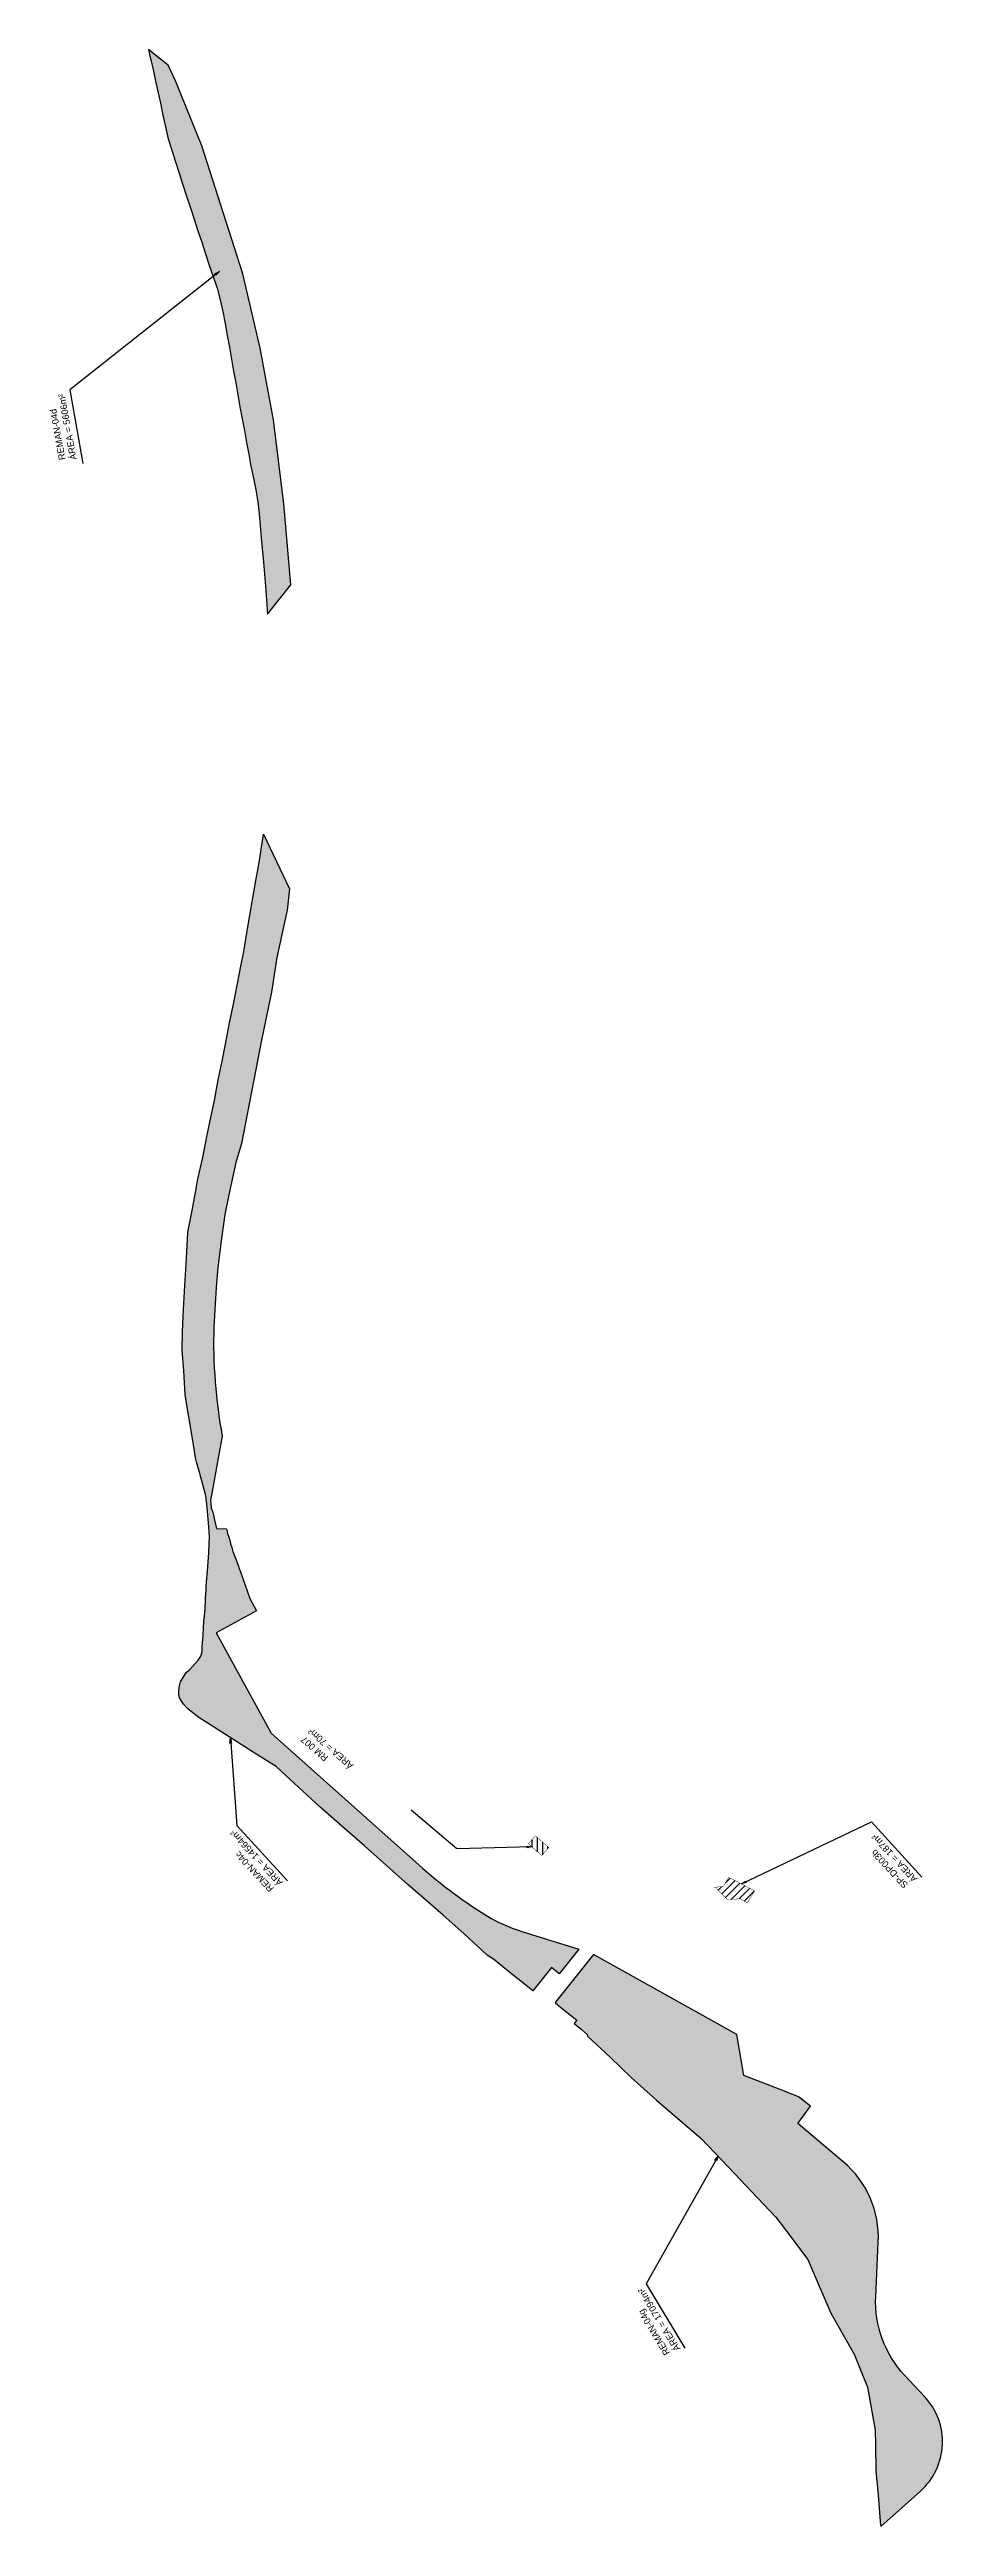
# Model space of a CAD drawing. Header units: metres. Extents: x 287051 to 328239, y 7396995 to 7466021.
# Drawn here: x 321431 to 321971, y 7404511 to 7406009 of the extents above; entities that cross this region are included whole.
import ezdxf

# ---------------------------------------------------------------- set-up
doc = ezdxf.new("R2010")
doc.units = ezdxf.units.M
doc.header["$LTSCALE"] = 10
doc.layers.add('_ÁREA REMANESCENTE', color=7, linetype='Continuous', lineweight=25, true_color=0xdb00db)
for name, color, linetype in [('DESAPROPRIAÇÃO', 160, 'Continuous'), ('DESOCUPAÇÃO', 50, 'Continuous'), ('U-HZ-TEXTO-DESAP', 2, 'Continuous')]:
    doc.layers.add(name, color=color, linetype=linetype)
doc.styles.add('ARIAL', font='arial.ttf')
doc.styles.add('DIM', font='arial.ttf', dxfattribs={"width": 0.8})
doc.dimstyles.new('U-1_2000', dxfattribs={"dimscale": 2, "dimtxt": 1.5, "dimasz": 0.75, "dimexe": 0.75, "dimexo": 0.75, "dimgap": 0.25, "dimtad": 1, "dimzin": 4, "dimtxsty": 'DIM', "dimblk": 'ARCHTICK', "dimcen": 0.7, "dimdle": 0.75, "dimclrd": 256, "dimclre": 256, "dimclrt": 256, "dimaunit": 1, "dimadec": 3, "dimazin": 2, "dimtfac": 1, "dimtofl": 0, "dimtmove": 0, "dimatfit": 3, "dimldrblk": 'CLOSEDBLANK', "dimfxl": 0, "dimtolj": 1, "dimtzin": 0, "dimlwd": -1, "dimlwe": -1, "dimarcsym": 0})

msp = doc.modelspace()

# ---------------------------------------------------------------- texts
at = {"layer": 'U-HZ-TEXTO-DESAP', "color": 2, "linetype": 'Continuous', "lineweight": -3, "style": 'ARIAL'}
for s, insert, char_height, width, attachment_point, rotation in [('{\\C256;           REMAN-04d\\P^IÁREA = 5606m²}', (321449.9229394864, 7405745.476241146), 4, 93.83586981770976, 7, 100.37673435656963), ('{\\C256;\\PRM 007\\PÁREA = 70m²}', (321589.2370801814, 7404994.032690407), 3.999999999999991, 113.0899600265048, 9, 138.85944835735685), ('{\\C256;           REMAN-04c\\P^IÁREA = 14564m²}', (321583.0725358165, 7404888.796558095), 4, 93.83586981770978, 7, 132.84093343854477), ('{\\C256;           SP-DP003b\\P^IÁREA = 187m²}', (321967.1322818554, 7404890.997094614), 4, 93.83586981770978, 7, 132.84093343854477), ('{\\C256;           REMAN-04g\\P^IÁREA = 17094m²}', (321820.905028538, 7404604.599133503), 4, 93.83586981770978, 7, 121.3128732030001)]:
    msp.add_mtext(s, dxfattribs=dict(at, insert=insert, char_height=char_height, width=width, attachment_point=attachment_point, rotation=rotation))

# ---------------------------------------------------------------- blocks, each defined once
blk = doc.blocks.new('_ArchTick')
at = {"color": 0, "linetype": 'ByBlock', "const_width": 0.15}
blk.add_lwpolyline([(-0.5, -0.5), (0.5, 0.5)], dxfattribs=at)

# ---------------------------------------------------------------- hatches: boundary and pattern name
at = {"layer": '_ÁREA REMANESCENTE'}
h = msp.add_hatch(dxfattribs=at)
h.set_pattern_fill('ANGLE', color=256, scale=0.5)
h.set_pattern_definition([(0, (0, 0), (0, 3.4925), [2.54, -0.9525]), (90, (0, 0), (-3.4925, 2.138539473011066e-16), [2.54, -0.9525])])
h.paths.add_polyline_path([(321558.0689818778, 7405828.279547134), (321547.6417575927, 7405873.395674791), (321539.2149703819, 7405899.108920478), (321522.6724870707, 7405950.682105641), (321506.7077983719, 7405990.151672794), (321502.2871994443, 7405999.439353313), (321494.9385186755, 7406005.457633178), (321490.3715749472, 7406008.988852365), (321491.3193194381, 7406005.041068065), (321492.9675019676, 7405997.916110383), (321494.522329264, 7405990.768820861), (321497.6091781437, 7405976.469033888), (321499.2022432719, 7405969.330553711), (321500.7795248633, 7405962.186567239), (321502.435995776, 7405955.062441064), (321504.5031524376, 7405948.047147417), (321506.7501301158, 7405941.08216149), (321508.9950780564, 7405934.120113213), (321511.2458806199, 7405927.161772068), (321513.5178033524, 7405920.20980061), (321515.8102909664, 7405913.26335613), (321518.1062156865, 7405906.317924108), (321520.3876735789, 7405899.368818347), (321522.6496440124, 7405892.414802389), (321524.9272011127, 7405885.465375906), (321527.2631964319, 7405878.532121117), (321529.6890545931, 7405871.623466451), (321532.0248791464, 7405864.689516415), (321533.9221295757, 7405857.633998483), (321535.3967528304, 7405850.464801605), (321536.7721771229, 7405843.276805865), (321538.1260538917, 7405836.090080275), (321539.4462182021, 7405828.89748848), (321540.7297189982, 7405821.696320811), (321541.9857360183, 7405814.489669417), (321543.2297018408, 7405807.281412612), (321544.4905941503, 7405800.076417006), (321545.7983793609, 7405792.879528919), (321547.149606073, 7405785.690307566), (321548.5018795894, 7405778.502150842), (321549.8210322406, 7405771.309615602), (321551.132227029, 7405764.115833593), (321552.4815877231, 7405756.926965966), (321553.9152620936, 7405749.749177339), (321555.4214525221, 7405742.580899571), (321556.7288199268, 7405735.385928954), (321557.536417768, 7405728.124088903), (321558.0454565337, 7405720.82196094), (321558.6397790488, 7405713.530380421), (321559.9857895137, 7405698.964950355), (321561.2587433414, 7405684.390665569), (321562.5064098399, 7405667.354261139), (321576.6017231631, 7405685.240248832), (321572.2823321299, 7405734.253648384), (321566.1809697811, 7405784.939413844)])
h = msp.add_hatch(dxfattribs=at)
h.set_pattern_fill('ANGLE', color=256, scale=0.5)
h.set_pattern_definition([(0, (1500, 0), (0, 3.4925), [2.54, -0.9525]), (90, (1500, 0), (-3.4925, 2.138539473011066e-16), [2.54, -0.9525])])
edge = h.paths.add_edge_path()
edge.add_line((321557.5068773041, 7405517.246955559), (321560.0863490967, 7405534.28505664))
edge.add_line((321560.0863490967, 7405534.28505664), (321575.8729603802, 7405501.368452014))
edge.add_line((321575.8729603802, 7405501.368452014), (321574.3263665049, 7405488.401285608))
edge.add_line((321574.3263665049, 7405488.401285608), (321569.7924173959, 7405467.109606245))
edge.add_line((321569.7924173959, 7405467.109606245), (321568.2189852463, 7405459.777710829))
edge.add_line((321568.2189852463, 7405459.777710829), (321564.8818271981, 7405438.811601159))
edge.add_line((321564.8818271981, 7405438.811601159), (321559.04205053, 7405410.810144444))
edge.add_line((321559.04205053, 7405410.810144444), (321546.8224078047, 7405347.185463239))
edge.add_line((321546.8224078047, 7405347.185463239), (321543.3064620954, 7405335.783184716))
edge.add_line((321543.3064620954, 7405335.783184716), (321539.2274094905, 7405317.079091492))
edge.add_line((321539.2274094905, 7405317.079091492), (321536.5669263523, 7405304.199239361))
edge.add_line((321536.5669263523, 7405304.199239361), (321534.6539188767, 7405289.826964363))
edge.add_line((321534.6539188767, 7405289.826964363), (321532.4729609382, 7405272.462403037))
edge.add_line((321532.4729609382, 7405272.462403037), (321531.372866791, 7405260.107627665))
edge.add_line((321531.372866791, 7405260.107627665), (321530.7862704779, 7405250.029417156))
edge.add_line((321530.7862704779, 7405250.029417156), (321529.9921127551, 7405236.385129713))
edge.add_line((321529.9921127551, 7405236.385129713), (321529.9917646723, 7405236.379149362))
edge.add_arc((321845.7661810341, 7405227.472523624), 315.9000000168367, 178.3843630935346, 190.459785487299)
edge.add_line((321535.1156265094, 7405170.122345035), (321528.0283437478, 7405131.22604298))
edge.add_line((321528.0283437478, 7405131.22604298), (321528.1358057405, 7405129.603760275))
edge.add_line((321528.1358057405, 7405129.603760275), (321528.4395673374, 7405126.624753039))
edge.add_line((321528.4395673374, 7405126.624753039), (321529.3417035369, 7405124.201427752))
edge.add_line((321529.3417035369, 7405124.201427752), (321529.7834599612, 7405122.485503933))
edge.add_line((321529.7834599612, 7405122.485503933), (321530.1789250457, 7405120.296122675))
edge.add_line((321530.1789250457, 7405120.296122675), (321531.6596888743, 7405114.380078842))
edge.add_line((321531.6596888743, 7405114.380078842), (321537.5676221079, 7405114.088310899))
edge.add_line((321537.5676221079, 7405114.088310899), (321537.8210563921, 7405113.353893818))
edge.add_line((321537.8210563921, 7405113.353893818), (321538.3663001241, 7405111.343949875))
edge.add_line((321538.3663001241, 7405111.343949875), (321539.0122545001, 7405109.150295279))
edge.add_line((321539.0122545001, 7405109.150295279), (321539.6274331043, 7405107.172528963))
edge.add_line((321539.6274331043, 7405107.172528963), (321540.1369886301, 7405105.06410653))
edge.add_line((321540.1369886301, 7405105.06410653), (321540.8099467243, 7405102.750148542))
edge.add_line((321540.8099467243, 7405102.750148542), (321541.5602932739, 7405100.479166053))
edge.add_line((321541.5602932739, 7405100.479166053), (321542.3347057225, 7405098.421984239))
edge.add_line((321542.3347057225, 7405098.421984239), (321543.0292037971, 7405096.330174388))
edge.add_line((321543.0292037971, 7405096.330174388), (321543.8655223108, 7405094.110802087))
edge.add_line((321543.8655223108, 7405094.110802087), (321544.6880338983, 7405092.109847388))
edge.add_line((321544.6880338983, 7405092.109847388), (321545.4014925161, 7405090.139212997))
edge.add_line((321545.4014925161, 7405090.139212997), (321546.1436603998, 7405088.087366489))
edge.add_line((321546.1436603998, 7405088.087366489), (321551.7622921671, 7405072.065313851))
edge.add_line((321551.7622921671, 7405072.065313851), (321555.9085721297, 7405064.457281688))
edge.add_line((321555.9085721297, 7405064.457281688), (321531.4507988893, 7405051.207767055))
edge.add_line((321531.4507988893, 7405051.207767055), (321564.7027078138, 7404990.474562375))
edge.add_line((321564.7027078138, 7404990.474562375), (321654.0553170809, 7404910.808510092))
edge.add_arc((321853.7023404265, 7405134.73051899), 299.9999999995235, 228.2800661838426, 238.6423810996685)
edge.add_line((321697.5889024448, 7404878.549734228), (321694.1316696315, 7404880.656529638))
edge.add_arc((321746.1694822914, 7404966.050124559), 99.99999999946434, 238.6423811000198, 252.726027786269)
edge.add_line((321716.4753699236, 7404870.560545595), (321750.8825045229, 7404859.861060561))
edge.add_line((321750.8825045229, 7404859.861060561), (321739.0248177258, 7404845.020347271))
edge.add_line((321739.0248177258, 7404845.020347271), (321734.3372335479, 7404848.765551482))
edge.add_line((321734.3372335479, 7404848.765551482), (321723.060626197, 7404834.652099218))
edge.add_line((321723.060626197, 7404834.652099218), (321721.8145054732, 7404835.67830879))
edge.add_line((321721.8145054732, 7404835.67830879), (321706.2513268912, 7404848.163524417))
edge.add_line((321706.2513268912, 7404848.163524417), (321700.2309933406, 7404852.928260202))
edge.add_line((321700.2309933406, 7404852.928260202), (321695.3281123549, 7404856.446881263))
edge.add_line((321695.3281123549, 7404856.446881263), (321681.2540455102, 7404869.363511258))
edge.add_line((321681.2540455102, 7404869.363511258), (321668.8858486325, 7404880.505678575))
edge.add_line((321668.8858486325, 7404880.505678575), (321656.6172243863, 7404891.121619365))
edge.add_line((321656.6172243863, 7404891.121619365), (321647.6275185494, 7404898.727791079))
edge.add_line((321647.6275185494, 7404898.727791079), (321634.5967778827, 7404910.410097416))
edge.add_line((321634.5967778827, 7404910.410097416), (321621.1082339762, 7404922.274102863))
edge.add_line((321621.1082339762, 7404922.274102863), (321605.8359828829, 7404935.67096466))
edge.add_line((321605.8359828829, 7404935.67096466), (321594.0925078948, 7404946.006928309))
edge.add_line((321594.0925078948, 7404946.006928309), (321576.2083128962, 7404962.529418775))
edge.add_line((321576.2083128962, 7404962.529418775), (321567.7176094976, 7404970.292954393))
edge.add_line((321567.7176094976, 7404970.292954393), (321555.9501468021, 7404977.640723716))
edge.add_line((321555.9501468021, 7404977.640723716), (321536.9546473153, 7404989.708641151))
edge.add_line((321536.9546473153, 7404989.708641151), (321527.5949164237, 7404995.675908873))
edge.add_line((321527.5949164237, 7404995.675908873), (321520.868944775, 7404999.983916706))
edge.add_line((321520.868944775, 7404999.983916706), (321514.2972077079, 7405005.232388318))
edge.add_line((321514.2972077079, 7405005.232388318), (321511.5708927825, 7405008.056057839))
edge.add_line((321511.5708927825, 7405008.056057839), (321509.2140157718, 7405011.970711021))
edge.add_line((321509.2140157718, 7405011.970711021), (321508.7768958349, 7405013.773916957))
edge.add_line((321508.7768958349, 7405013.773916957), (321508.727948464, 7405015.746488227))
edge.add_line((321508.727948464, 7405015.746488227), (321508.9319623226, 7405018.279728601))
edge.add_line((321508.9319623226, 7405018.279728601), (321509.8153964091, 7405021.521296921))
edge.add_line((321509.8153964091, 7405021.521296921), (321511.5404742869, 7405024.49569186))
edge.add_line((321511.5404742869, 7405024.49569186), (321513.442545631, 7405027.334290515))
edge.add_line((321513.442545631, 7405027.334290515), (321515.3660754966, 7405029.109209676))
edge.add_line((321515.3660754966, 7405029.109209676), (321517.0780702429, 7405030.886442686))
edge.add_line((321517.0780702429, 7405030.886442686), (321520.5799770534, 7405034.735500644))
edge.add_line((321520.5799770534, 7405034.735500644), (321522.0529501219, 7405037.126492396))
edge.add_line((321522.0529501219, 7405037.126492396), (321522.8563411989, 7405039.653176554))
edge.add_line((321522.8563411989, 7405039.653176554), (321522.9925473205, 7405042.433664075))
edge.add_line((321522.9925473205, 7405042.433664075), (321523.6045808562, 7405050.016355125))
edge.add_line((321523.6045808562, 7405050.016355125), (321524.009757573, 7405058.018192319))
edge.add_line((321524.009757573, 7405058.018192319), (321524.6559301935, 7405065.491159201))
edge.add_line((321524.6559301935, 7405065.491159201), (321525.044049459, 7405071.909683925))
edge.add_line((321525.044049459, 7405071.909683925), (321525.3229372678, 7405077.209901503))
edge.add_line((321525.3229372678, 7405077.209901503), (321525.444762461, 7405079.525169547))
edge.add_line((321525.444762461, 7405079.525169547), (321526.38352346, 7405091.222848797))
edge.add_line((321526.38352346, 7405091.222848797), (321527.0428311554, 7405099.898812999))
edge.add_line((321527.0428311554, 7405099.898812999), (321527.431513898, 7405109.6702244))
edge.add_line((321527.431513898, 7405109.6702244), (321526.8154558489, 7405117.826700638))
edge.add_line((321526.8154558489, 7405117.826700638), (321525.8073920517, 7405128.986362683))
edge.add_line((321525.8073920517, 7405128.986362683), (321525.0867733923, 7405134.047474721))
edge.add_line((321525.0867733923, 7405134.047474721), (321521.4938765676, 7405147.560963726))
edge.add_line((321521.4938765676, 7405147.560963726), (321519.7278948099, 7405153.825533581))
edge.add_line((321519.7278948099, 7405153.825533581), (321518.9520145057, 7405157.156571635))
edge.add_line((321518.9520145057, 7405157.156571635), (321517.7333804636, 7405165.022822819))
edge.add_line((321517.7333804636, 7405165.022822819), (321516.1109833865, 7405174.785890514))
edge.add_line((321516.1109833865, 7405174.785890514), (321514.1235975408, 7405186.590336256))
edge.add_line((321514.1235975408, 7405186.590336256), (321512.6302897685, 7405195.289437642))
edge.add_line((321512.6302897685, 7405195.289437642), (321511.8014868271, 7405209.756783661))
edge.add_line((321511.8014868271, 7405209.756783661), (321510.8801769725, 7405222.292650361))
edge.add_line((321510.8801769725, 7405222.292650361), (321510.9681411989, 7405233.548913831))
edge.add_line((321510.9681411989, 7405233.548913831), (321511.6786795221, 7405246.876941078))
edge.add_line((321511.6786795221, 7405246.876941078), (321512.5071771455, 7405261.261905991))
edge.add_line((321512.5071771455, 7405261.261905991), (321513.213331251, 7405274.309705898))
edge.add_line((321513.213331251, 7405274.309705898), (321514.0102217417, 7405289.119516953))
edge.add_line((321514.0102217417, 7405289.119516953), (321514.2729454074, 7405293.616591386))
edge.add_line((321514.2729454074, 7405293.616591386), (321516.8142979742, 7405306.595164397))
edge.add_line((321516.8142979742, 7405306.595164397), (321519.287947543, 7405319.827300925))
edge.add_line((321519.287947543, 7405319.827300925), (321520.3062868528, 7405325.757585469))
edge.add_line((321520.3062868528, 7405325.757585469), (321523.3066157575, 7405338.768141164))
edge.add_line((321523.3066157575, 7405338.768141164), (321525.8106945406, 7405351.512284557))
edge.add_line((321525.8106945406, 7405351.512284557), (321528.3801565738, 7405363.940704503))
edge.add_line((321528.3801565738, 7405363.940704503), (321530.316423933, 7405373.231903302))
edge.add_line((321530.316423933, 7405373.231903302), (321532.6045770377, 7405385.732315892))
edge.add_line((321532.6045770377, 7405385.732315892), (321535.0210859695, 7405396.996332191))
edge.add_line((321535.0210859695, 7405396.996332191), (321537.1094376394, 7405407.241062154))
edge.add_line((321537.1094376394, 7405407.241062154), (321539.5082682709, 7405420.163121129))
edge.add_line((321539.5082682709, 7405420.163121129), (321542.1169419595, 7405432.593584899))
edge.add_line((321542.1169419595, 7405432.593584899), (321544.1371378557, 7405443.050485062))
edge.add_line((321544.1371378557, 7405443.050485062), (321546.6010932376, 7405455.513691351))
edge.add_line((321546.6010932376, 7405455.513691351), (321548.2057886079, 7405463.372396098))
edge.add_line((321548.2057886079, 7405463.372396098), (321550.4359221299, 7405477.06704499))
edge.add_line((321550.4359221299, 7405477.06704499), (321552.7771359845, 7405491.186488885))
edge.add_line((321552.7771359845, 7405491.186488885), (321555.1857804593, 7405505.028554481))
edge.add_line((321555.1857804593, 7405505.028554481), (321557.5068773041, 7405517.246955559))
h = msp.add_hatch(dxfattribs=at)
h.set_pattern_fill('ANGLE', color=256, scale=0.5)
h.set_pattern_definition([(0, (1000, 0), (0, 3.4925), [2.54, -0.9525]), (90, (1000, 0), (-3.4925, 2.138539473011066e-16), [2.54, -0.9525])])
edge = h.paths.add_edge_path()
edge.add_line((321933.8157208029, 7404510.618142689), (321957.7562270435, 7404532.010635412))
edge.add_arc((321931.1037851336, 7404561.837592016), 39.99999999996778, 311.7829841726556, 403.0869860741425)
edge.add_line((321960.3164832839, 7404589.161908417), (321948.1630391285, 7404602.155276316))
edge.add_arc((321995.633673619, 7404646.557290472), 65.00000000021105, 177.327341490975, 223.0869860791669, ccw=False)
edge.add_line((321930.7043779942, 7404649.588225917), (321932.2457292983, 7404682.607356914))
edge.add_arc((321872.310994875, 7404685.405143479), 60.00000000049015, 357.3273414909279, 409.7791922531872)
edge.add_line((321911.0550965637, 7404731.218837768), (321883.6222428365, 7404754.418479074))
edge.add_line((321883.6222428365, 7404754.418479074), (321891.2736945133, 7404764.850657745))
edge.add_line((321891.2736945133, 7404764.850657745), (321883.9860967055, 7404770.413479277))
edge.add_line((321883.9860967055, 7404770.413479277), (321875.3794438231, 7404773.954983809))
edge.add_line((321875.3794438231, 7404773.954983809), (321850.7782179171, 7404783.437164371))
edge.add_line((321850.7782179171, 7404783.437164371), (321846.7083759104, 7404808.191651686))
edge.add_line((321846.7083759104, 7404808.191651686), (321832.8233342133, 7404815.913231183))
edge.add_line((321832.8233342133, 7404815.913231183), (321759.7424821076, 7404856.531874978))
edge.add_line((321759.7424821076, 7404856.531874978), (321736.5307561647, 7404827.480798189))
edge.add_line((321736.5307561647, 7404827.480798189), (321739.9534616807, 7404824.746066426))
edge.add_line((321739.9534616807, 7404824.746066426), (321749.7192620493, 7404816.943557653))
edge.add_line((321749.7192620493, 7404816.943557653), (321748.1348916358, 7404814.960523014))
edge.add_line((321748.1348916358, 7404814.960523014), (321752.4262399788, 7404811.529664926))
edge.add_line((321752.4262399788, 7404811.529664926), (321755.9520418459, 7404808.213227561))
edge.add_line((321755.9520418459, 7404808.213227561), (321756.304733242, 7404807.195045552))
edge.add_line((321756.304733242, 7404807.195045552), (321770.0541712675, 7404794.262058465))
edge.add_line((321770.0541712675, 7404794.262058465), (321782.6942070099, 7404782.159322849))
edge.add_line((321782.6942070099, 7404782.159322849), (321797.9992579377, 7404768.582456368))
edge.add_line((321797.9992579377, 7404768.582456368), (321812.3636809378, 7404756.112416944))
edge.add_line((321812.3636809378, 7404756.112416944), (321824.8434852545, 7404745.531230493))
edge.add_line((321824.8434852545, 7404745.531230493), (321837.6787869643, 7404732.096355546))
edge.add_line((321837.6787869643, 7404732.096355546), (321870.1510916501, 7404697.625980237))
edge.add_line((321870.1510916501, 7404697.625980237), (321876.0337460696, 7404689.996065605))
edge.add_line((321876.0337460696, 7404689.996065605), (321889.5256647444, 7404672.18544382))
edge.add_line((321889.5256647444, 7404672.18544382), (321893.1068551791, 7404664.026328972))
edge.add_line((321893.1068551791, 7404664.026328972), (321903.4246718377, 7404639.716662476))
edge.add_line((321903.4246718377, 7404639.716662476), (321917.6158667191, 7404614.799265199))
edge.add_line((321917.6158667191, 7404614.799265199), (321925.6920848744, 7404594.868480663))
edge.add_line((321925.6920848744, 7404594.868480663), (321930.3943639167, 7404568.904236482))
edge.add_line((321930.3943639167, 7404568.904236482), (321930.546190081, 7404559.817069919))
edge.add_line((321930.546190081, 7404559.817069919), (321930.7695196703, 7404544.205825025))
edge.add_line((321930.7695196703, 7404544.205825025), (321932.1290043865, 7404529.474343966))
edge.add_line((321932.1290043865, 7404529.474343966), (321933.6493796455, 7404511.260020172))
at = {"layer": 'DESAPROPRIAÇÃO', "transparency": 33554687}
h = msp.add_hatch(dxfattribs=at)
h.set_pattern_fill('ANSI31', color=256)
h.set_pattern_definition([(45, (0, 0), (-2.245064030267288, 2.245064030267288), [])])
h.paths.add_polyline_path([(321857.3729136295, 7404895.169035576), (321852.9959649941, 7404887.77531202), (321848.7029494022, 7404890.316698374), (321840.9065134971, 7404889.839433772), (321835.4002949898, 7404895.319415317), (321833.2445917762, 7404897.348674297), (321838.3844854877, 7404897.689355986), (321841.701530904, 7404903.292646983)])
at = {"layer": 'DESOCUPAÇÃO'}
h = msp.add_hatch(dxfattribs=at)
h.set_pattern_fill('ANSI31', color=256, angle=45)
h.set_pattern_definition([(90, (0, 0), (-3.175, 6.661338147750939e-16), [])])
h.paths.add_polyline_path([(321724.6922127753, 7404928.406948912), (321732.7706199036, 7404921.298968045), (321728.5231578767, 7404916.471615783), (321720.4447507483, 7404923.57959665)])

# ---------------------------------------------------------------- linework, layer by layer
at = {"layer": '_ÁREA REMANESCENTE', "flags": 128}
msp.add_lwpolyline([(321562.5064098399, 7405667.354261139), (321576.6017231631, 7405685.240248832), (321572.2823321299, 7405734.253648384), (321566.1809697811, 7405784.939413844), (321558.0689818778, 7405828.279547134), (321547.6417575927, 7405873.395674791), (321539.2149703819, 7405899.108920478), (321522.6724870707, 7405950.682105641), (321506.7077983719, 7405990.151672794), (321502.2871994443, 7405999.439353313), (321494.9385186755, 7406005.457633178), (321490.3715749472, 7406008.988852365), (321491.3193194381, 7406005.041068065), (321492.9675019676, 7405997.916110383), (321494.522329264, 7405990.768820861), (321497.6091781437, 7405976.469033888), (321499.2022432719, 7405969.330553711), (321500.7795248633, 7405962.186567239), (321502.435995776, 7405955.062441064), (321504.5031524376, 7405948.047147417), (321506.7501301158, 7405941.08216149), (321508.9950780564, 7405934.120113213), (321511.2458806199, 7405927.161772068), (321513.5178033524, 7405920.20980061), (321515.8102909664, 7405913.26335613), (321518.1062156865, 7405906.317924108), (321520.3876735789, 7405899.368818347), (321522.6496440124, 7405892.414802389), (321524.9272011127, 7405885.465375906), (321527.2631964319, 7405878.532121117), (321529.6890545931, 7405871.623466451), (321532.0248791464, 7405864.689516415), (321533.9221295757, 7405857.633998483), (321535.3967528304, 7405850.464801605), (321536.7721771229, 7405843.276805865), (321538.1260538917, 7405836.090080275), (321539.4462182021, 7405828.89748848), (321540.7297189982, 7405821.696320811), (321541.9857360183, 7405814.489669417), (321543.2297018408, 7405807.281412612), (321544.4905941503, 7405800.076417006), (321545.7983793609, 7405792.879528919), (321547.149606073, 7405785.690307566), (321548.5018795894, 7405778.502150842), (321549.8210322406, 7405771.309615602), (321551.132227029, 7405764.115833593), (321552.4815877231, 7405756.926965966), (321553.9152620936, 7405749.749177339), (321555.4214525221, 7405742.580899571), (321556.7288199268, 7405735.385928954), (321557.536417768, 7405728.124088903), (321558.0454565337, 7405720.82196094), (321558.6397790488, 7405713.530380421), (321559.9857895137, 7405698.964950355), (321561.2587433414, 7405684.390665569)], close=True, dxfattribs=at)
at = {"layer": '_ÁREA REMANESCENTE'}
msp.add_lwpolyline([(321557.5068773041, 7405517.246955559), (321560.0863490967, 7405534.28505664), (321575.8729603802, 7405501.368452014), (321574.3263665049, 7405488.401285608), (321569.7924173959, 7405467.109606245), (321568.2189852463, 7405459.777710829), (321564.8818271981, 7405438.811601159), (321559.04205053, 7405410.810144444), (321546.8224078047, 7405347.185463239), (321543.3064620954, 7405335.783184716), (321539.2274094905, 7405317.079091492), (321536.5669263523, 7405304.199239361), (321534.6539188767, 7405289.826964363), (321532.4729609382, 7405272.462403037), (321531.372866791, 7405260.107627665), (321530.7862704779, 7405250.029417156), (321529.9921127551, 7405236.385129713), (321529.9917646723, 7405236.379149362, 0.05273778113846006), (321535.1156265094, 7405170.122345035), (321528.0283437478, 7405131.22604298), (321528.1358057405, 7405129.603760275), (321528.4395673374, 7405126.624753039), (321529.3417035369, 7405124.201427752), (321529.7834599612, 7405122.485503933), (321530.1789250457, 7405120.296122675), (321531.6596888743, 7405114.380078842), (321537.5676221079, 7405114.088310899), (321537.8210563921, 7405113.353893818), (321538.3663001241, 7405111.343949875), (321539.0122545001, 7405109.150295279), (321539.6274331043, 7405107.172528963), (321540.1369886301, 7405105.06410653), (321540.8099467243, 7405102.750148542), (321541.5602932739, 7405100.479166053), (321542.3347057225, 7405098.421984239), (321543.0292037971, 7405096.330174388), (321543.8655223108, 7405094.110802087), (321544.6880338983, 7405092.109847388), (321545.4014925161, 7405090.139212997), (321546.1436603998, 7405088.087366489), (321551.7622921671, 7405072.065313851), (321555.9085721297, 7405064.457281688), (321531.4507988893, 7405051.207767055), (321564.7027078138, 7404990.474562375), (321654.0553170809, 7404910.808510092, 0.04524496424446445), (321697.5889024448, 7404878.549734228), (321694.1316696315, 7404880.656529638, 0.06152897119766398), (321716.4753699236, 7404870.560545595), (321750.8825045229, 7404859.861060561), (321739.0248177258, 7404845.020347271), (321734.3372335479, 7404848.765551482), (321723.060626197, 7404834.652099218), (321721.8145054732, 7404835.67830879), (321706.2513268912, 7404848.163524417), (321700.2309933406, 7404852.928260202), (321695.3281123549, 7404856.446881263), (321681.2540455102, 7404869.363511258), (321668.8858486325, 7404880.505678575), (321656.6172243863, 7404891.121619365), (321647.6275185494, 7404898.727791079), (321634.5967778827, 7404910.410097416), (321621.1082339762, 7404922.274102863), (321605.8359828829, 7404935.67096466), (321594.0925078948, 7404946.006928309), (321576.2083128962, 7404962.529418775), (321567.7176094976, 7404970.292954393), (321555.9501468021, 7404977.640723716), (321536.9546473153, 7404989.708641151), (321527.5949164237, 7404995.675908873), (321520.868944775, 7404999.983916706), (321514.2972077079, 7405005.232388318), (321511.5708927825, 7405008.056057839), (321509.2140157718, 7405011.970711021), (321508.7768958349, 7405013.773916957), (321508.727948464, 7405015.746488227), (321508.9319623226, 7405018.279728601), (321509.8153964091, 7405021.521296921), (321511.5404742869, 7405024.49569186), (321513.442545631, 7405027.334290515), (321515.3660754966, 7405029.109209676), (321517.0780702429, 7405030.886442686), (321520.5799770534, 7405034.735500644), (321522.0529501219, 7405037.126492396), (321522.8563411989, 7405039.653176554), (321522.9925473205, 7405042.433664075), (321523.6045808562, 7405050.016355125), (321524.009757573, 7405058.018192319), (321524.6559301935, 7405065.491159201), (321525.044049459, 7405071.909683925), (321525.3229372678, 7405077.209901503), (321525.444762461, 7405079.525169547), (321526.38352346, 7405091.222848797), (321527.0428311554, 7405099.898812999), (321527.431513898, 7405109.6702244), (321526.8154558489, 7405117.826700638), (321525.8073920517, 7405128.986362683), (321525.0867733923, 7405134.047474721), (321521.4938765676, 7405147.560963726), (321519.7278948099, 7405153.825533581), (321518.9520145057, 7405157.156571635), (321517.7333804636, 7405165.022822819), (321516.1109833865, 7405174.785890514), (321514.1235975408, 7405186.590336256), (321512.6302897685, 7405195.289437642), (321511.8014868271, 7405209.756783661), (321510.8801769725, 7405222.292650361), (321510.9681411989, 7405233.548913831), (321511.6786795221, 7405246.876941078), (321512.5071771455, 7405261.261905991), (321513.213331251, 7405274.309705898), (321514.0102217417, 7405289.119516953), (321514.2729454074, 7405293.616591386), (321516.8142979742, 7405306.595164397), (321519.287947543, 7405319.827300925), (321520.3062868528, 7405325.757585469), (321523.3066157575, 7405338.768141164), (321525.8106945406, 7405351.512284557), (321528.3801565738, 7405363.940704503), (321530.316423933, 7405373.231903302), (321532.6045770377, 7405385.732315892), (321535.0210859695, 7405396.996332191), (321537.1094376394, 7405407.241062154), (321539.5082682709, 7405420.163121129), (321542.1169419595, 7405432.593584899), (321544.1371378557, 7405443.050485062), (321546.6010932376, 7405455.513691351), (321548.2057886079, 7405463.372396098), (321550.4359221299, 7405477.06704499), (321552.7771359845, 7405491.186488885), (321555.1857804593, 7405505.028554481)], format="xyb", close=True, dxfattribs=at)
msp.add_lwpolyline([(321933.8157208029, 7404510.618142689), (321957.7562270435, 7404532.010635412, 0.4208953759312175), (321960.3164832839, 7404589.161908417), (321948.1630391285, 7404602.155276316, -0.2023603730104529), (321930.7043779942, 7404649.588225917), (321932.2457292983, 7404682.607356914, 0.2329457953370386), (321911.0550965637, 7404731.218837768), (321883.6222428365, 7404754.418479074), (321891.2736945133, 7404764.850657745), (321883.9860967055, 7404770.413479277), (321875.3794438231, 7404773.954983809), (321850.7782179171, 7404783.437164371), (321846.7083759104, 7404808.191651686), (321832.8233342133, 7404815.913231183), (321759.7424821076, 7404856.531874978), (321736.5307561647, 7404827.480798189), (321739.9534616807, 7404824.746066426), (321749.7192620493, 7404816.943557653), (321748.1348916358, 7404814.960523014), (321752.4262399788, 7404811.529664926), (321755.9520418459, 7404808.213227561), (321756.304733242, 7404807.195045552), (321770.0541712675, 7404794.262058465), (321782.6942070099, 7404782.159322849), (321797.9992579377, 7404768.582456368), (321812.3636809378, 7404756.112416944), (321824.8434852545, 7404745.531230493), (321837.6787869643, 7404732.096355546), (321870.1510916501, 7404697.625980237), (321876.0337460696, 7404689.996065605), (321889.5256647444, 7404672.18544382), (321893.1068551791, 7404664.026328972), (321903.4246718377, 7404639.716662476), (321917.6158667191, 7404614.799265199), (321925.6920848744, 7404594.868480663), (321930.3943639167, 7404568.904236482), (321930.546190081, 7404559.817069919), (321930.7695196703, 7404544.205825025), (321932.1290043865, 7404529.474343966), (321933.6493796455, 7404511.260020172)], format="xyb", dxfattribs=at)
at = {"layer": 'DESAPROPRIAÇÃO', "transparency": 33554687, "const_width": 0.25, "flags": 128}
msp.add_lwpolyline([(321857.3729136295, 7404895.169035576), (321852.9959649941, 7404887.77531202), (321848.7029494022, 7404890.316698374), (321840.9065134971, 7404889.839433772), (321835.4002949898, 7404895.319415317), (321833.2445917762, 7404897.348674297), (321838.3844854877, 7404897.689355986), (321841.701530904, 7404903.292646983), (321857.3729136295, 7404895.169035576)], close=True, dxfattribs=at)
at = {"layer": 'DESOCUPAÇÃO', "lineweight": -3, "const_width": 0.25}
msp.add_lwpolyline([(321724.6922127753, 7404928.406948912), (321732.7706199036, 7404921.298968045), (321728.5231578767, 7404916.471615783), (321720.4447507483, 7404923.57959665), (321724.6922127753, 7404928.406948912)], dxfattribs=at)

msp.set_redraw_order([(e.dxf.handle, doc.entitydb.next_handle()) for e in msp.query("TEXT MTEXT ATTDEF DIMENSION ARC_DIMENSION")])  # texts and dimensions are drawn at this point

# ---------------------------------------------------------------- leaders
at = {"layer": 'U-HZ-TEXTO-DESAP', "color": 2, "linetype": 'Continuous', "lineweight": -3}
for points in [[(321533.3338065789, 7405874.727727831), (321442.8908975551, 7405803.201256536), (321450.7277437326, 7405758.536612907)], [(321540.0446485136, 7404987.508104632), (321543.9980255141, 7404934.677806535), (321574.5849374188, 7404901.19964397)], [(321722.7594420416, 7404921.784099543), (321677.1235124019, 7404920.488129434), (321649.3994979846, 7404943.947350909)], [(321849.4020790732, 7404899.300895774), (321928.0577715531, 7404936.878343054), (321958.6446834577, 7404903.40018049)], [(321835.2656936373, 7404734.629149077), (321791.788037948, 7404657.363772919), (321815.0673806058, 7404618.448239337)]]:
    msp.add_leader(points, dimstyle='U-1_2000', override={"dimscale": 1, "dimasz": 3}, dxfattribs=at)

doc.saveas('drawing.dxf')
